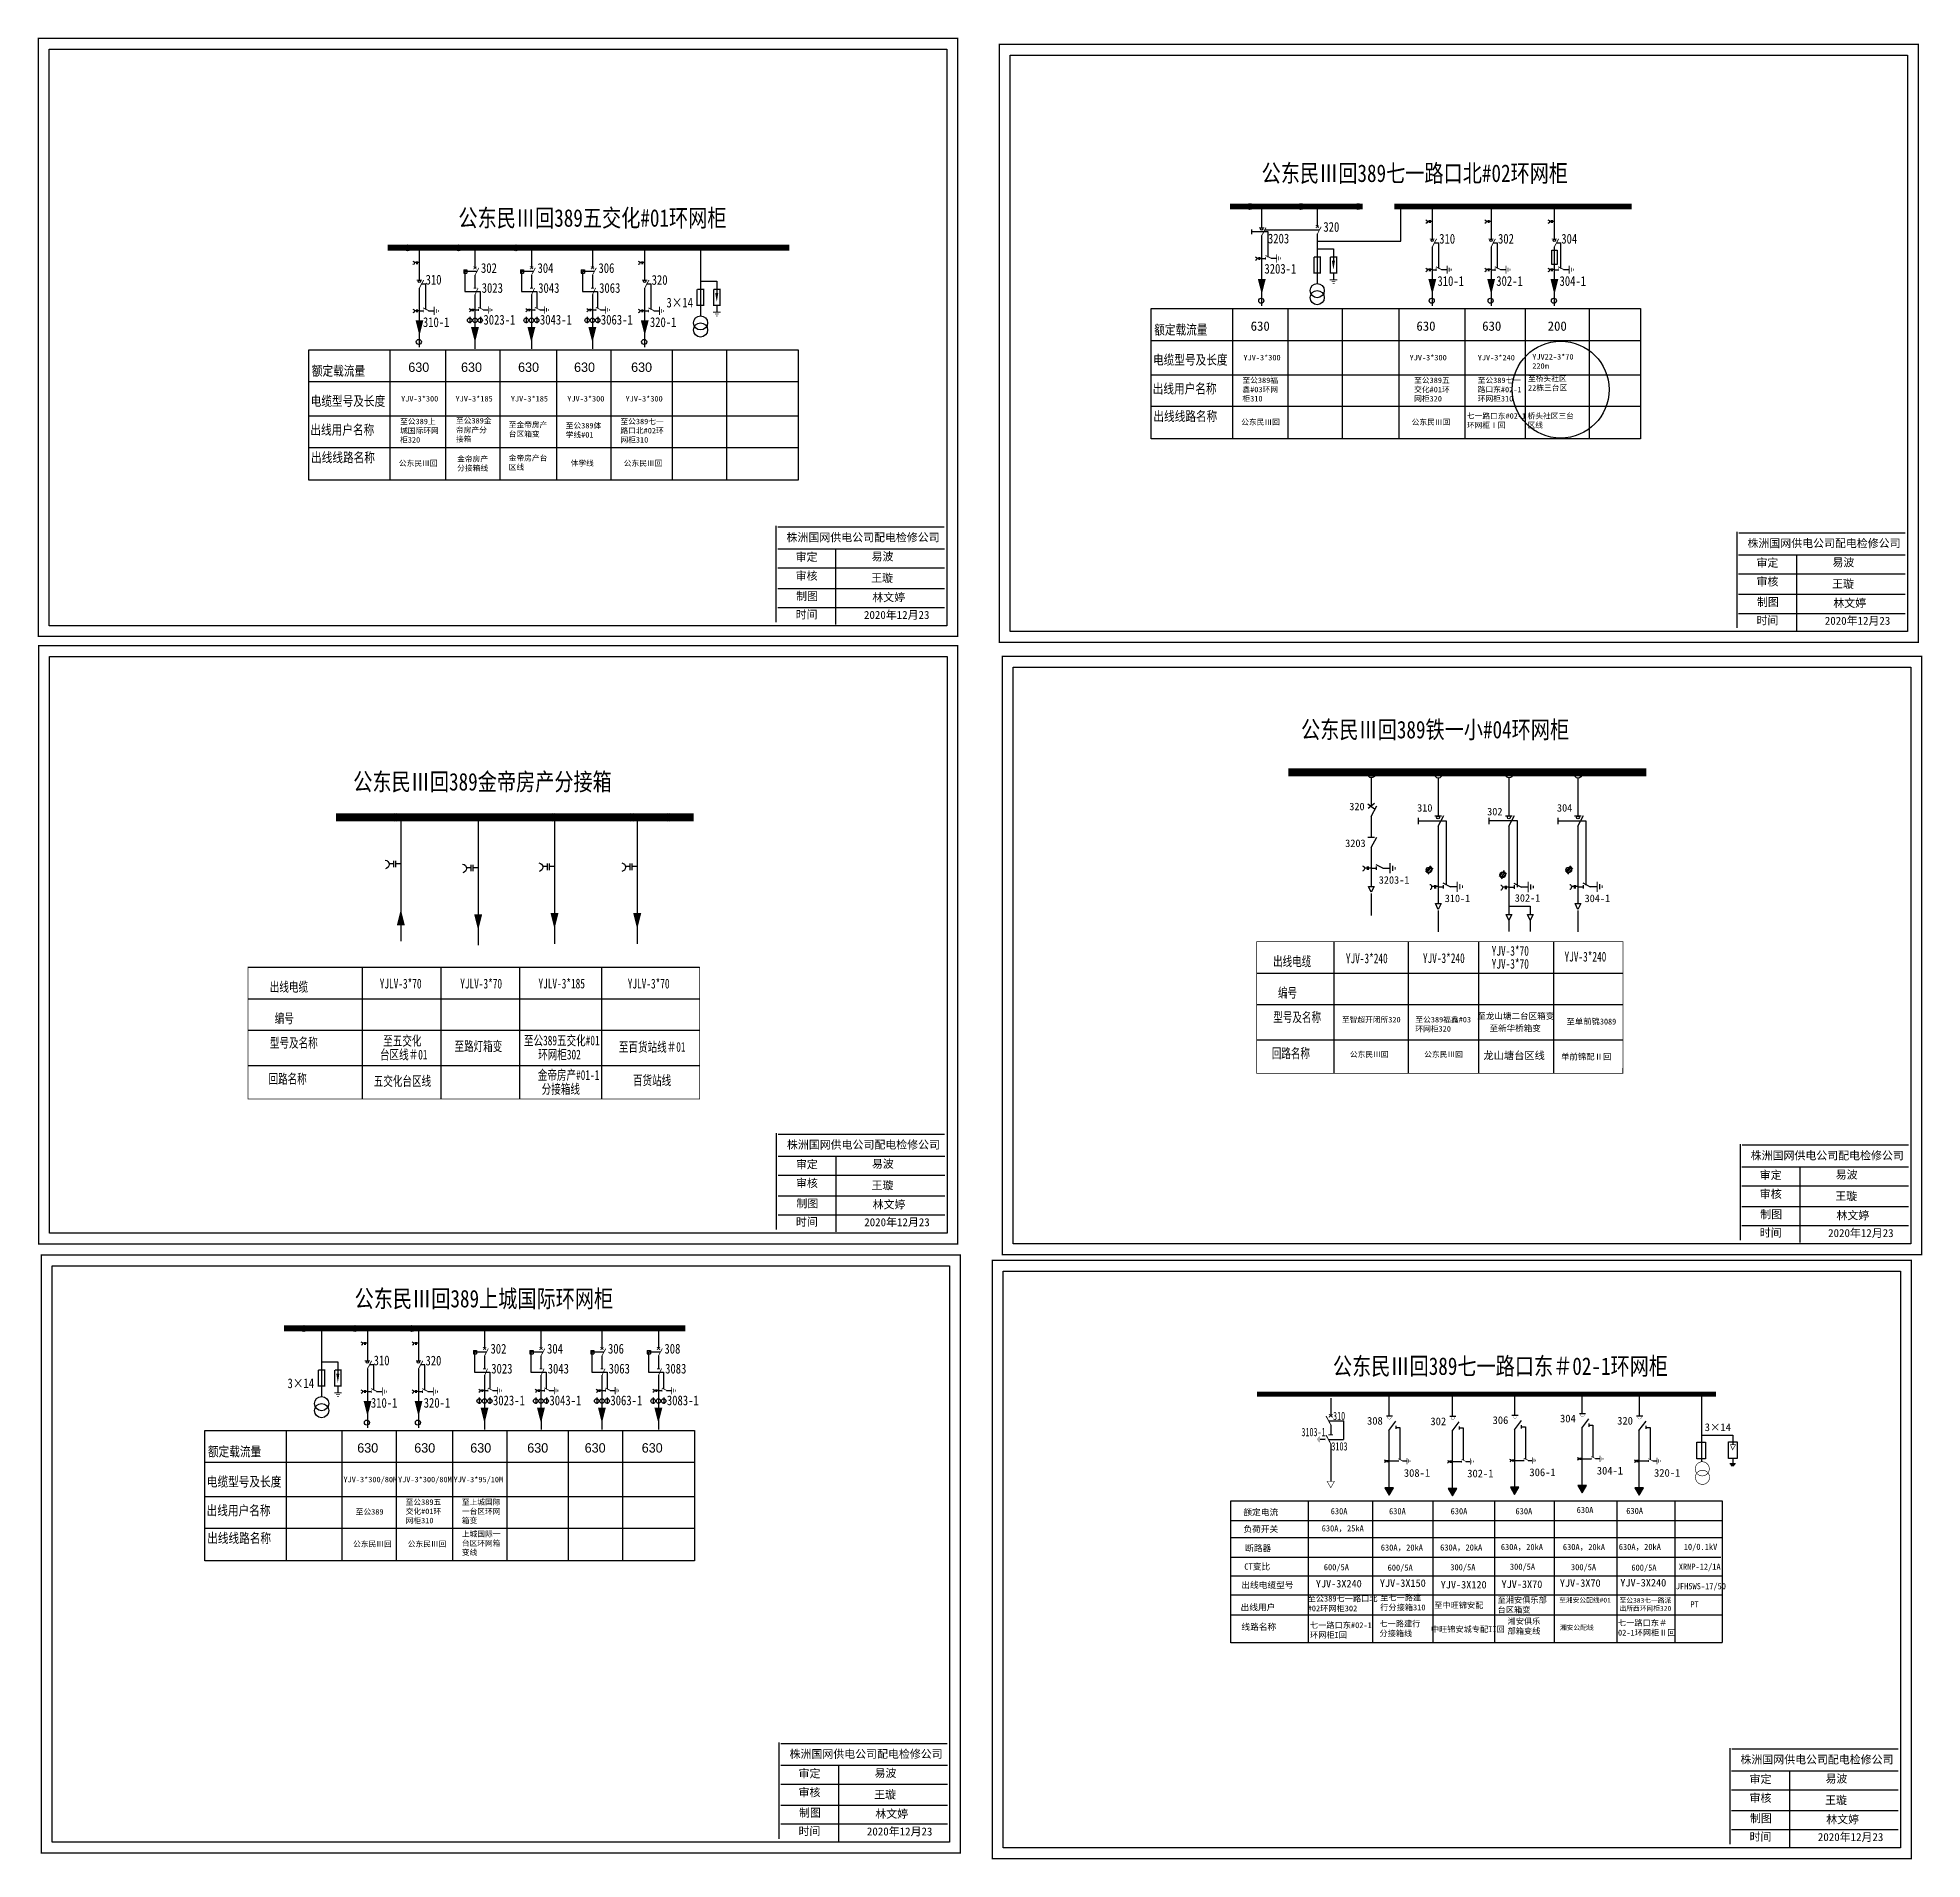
# Model space of a CAD drawing. Extents: x -57 to 343, y -124 to 126.
# Drawn here: x -56.6 to 200.7, y -122.4 to 126.4 of the extents above; entities that cross this region are included whole.
import ezdxf

# ---------------------------------------------------------------- set-up
doc = ezdxf.new("R2010")
doc.units = 0
doc.header["$LTSCALE"] = 0.774411
doc.linetypes.add('ACAD_ISO02W100', pattern=[15, 12, -3])
doc.linetypes.add('CENTER', pattern=[50.8, 31.75, -6.35, 6.35, -6.35])
doc.layers.get('0').update_dxf_attribs({"linetype": 'CONTINUOUS'})
doc.layers.add('1', color=7, linetype='CONTINUOUS')
doc.layers.add('2', color=7, linetype='CONTINUOUS')
doc.styles.add('DXFS', font='', dxfattribs={"width": 0.7})
doc.styles.add('HZ', font='')
doc.styles.add('ST', font='', dxfattribs={"width": 0.8})
doc.styles.get("Standard").update_dxf_attribs({"font": '', "height": 2.5})
doc.styles.add('字体', font='', dxfattribs={"height": 2.5})
doc.styles.add('宋体', font='')
doc.styles.get('DXFS').set_extended_font_data('SimSun')
doc.styles.get('HZ').set_extended_font_data('SimSun')
doc.styles.get('ST').set_extended_font_data('SimSun')
doc.styles.get('Standard').set_extended_font_data('SimSun')
doc.styles.get('字体').set_extended_font_data('SimSun')
doc.styles.get('宋体').set_extended_font_data('SimSun')

msp = doc.modelspace()

# ---------------------------------------------------------------- texts
for s, p in [('320', (122.51, 20.86)), ('310', (131.77, 20.67)), ('302', (141.33, 20.16)), ('304', (150.86, 20.67)), ('3203', (121.95, 15.84)), ('3203-1', (126.53, 10.82)), ('310-1', (135.54, 8.31)), ('302-1', (145.1, 8.36)), ('304-1', (154.63, 8.31)), ('龙山塘台区线', (140.82, -13.16)), ('YJV-3X240', (117.94, -85.3)), ('YJV-3X150', (126.68, -85.22)), ('YJV-3X120', (134.99, -85.44)), ('YJV-3X70', (143.29, -85.37)), ('YJV-3X70', (151.25, -85.21)), ('YJV-3X240', (159.51, -85.17))]:
    msp.add_text(s, height=1.024).set_placement(p)
at = {"style": 'HZ'}
for s, height, p in [('至龙山塘二台区箱变', 0.834, (139.98, -7.67)), ('至单前锦3089', 0.815, (152.16, -8.41)), ('至新华桥箱变', 0.834, (141.65, -9.33)), ('单前锦配Ⅱ回', 0.815, (151.43, -13.21))]:
    msp.add_text(s, height=height, dxfattribs=at).set_placement(p)
at = {"style": '宋体', "width": 0.65}
for s, p in [('310', (120.29, -62.44)), ('3103-1', (115.97, -64.64)), ('3103', (120.06, -66.59))]:
    msp.add_text(s, height=1.13, dxfattribs=at).set_placement(p)
at = {"color": 0}
for s, height, p in [('304', 1.053, (151.28, -62.75)), ('308', 1.053, (124.93, -63.07)), ('302', 1.053, (133.58, -63.14)), ('306', 1.053, (142.07, -62.98)), ('320', 1.053, (159.08, -63.06)), ('3×14', 1.053, (171.03, -63.94)), ('308-1', 1.053, (129.96, -70.19)), ('302-1', 1.053, (138.61, -70.26)), ('306-1', 1.053, (147.1, -70.1)), ('304-1', 1.053, (156.3, -69.88)), ('320-1', 1.053, (164.11, -70.18)), ('630A', 0.84, (119.97, -75.31)), ('630A', 0.84, (127.93, -75.31)), ('630A', 0.84, (136.34, -75.31)), ('630A', 0.84, (145.2, -75.31)), ('630A', 0.84, (153.55, -75.14)), ('630A', 0.84, (160.32, -75.26)), ('630A，25kA', 0.84, (118.74, -77.65)), ('630A，20kA', 0.84, (126.81, -80.27)), ('630A，20kA', 0.84, (134.91, -80.26)), ('630A，20kA', 0.84, (143.2, -80.2)), ('630A，20kA', 0.84, (151.67, -80.2)), ('630A，20kA', 0.84, (159.3, -80.18)), ('10/0.1kV', 0.84, (168.17, -80.17)), ('600/5A', 0.84, (119.03, -82.95)), ('600/5A', 0.84, (127.74, -83.01)), ('300/5A', 0.84, (136.3, -82.96)), ('300/5A', 0.84, (144.44, -82.89)), ('300/5A', 0.84, (152.77, -82.95)), ('600/5A', 0.84, (161.02, -83.01)), ('XRNP-12/1A', 0.84, (167.49, -82.89)), ('JFH5WS-17/50', 0.8397, (167.08, -85.55)), ('PT', 0.84, (169.07, -88.04))]:
    msp.add_text(s, height=height, dxfattribs=at).set_placement(p)
at = {"color": 0, "style": 'HZ'}
for s, p in [('额定电流', (108.04, -75.45)), ('负荷开关', (108.05, -77.76)), ('断路器', (108.28, -80.36)), ('CT变比', (108.17, -82.88)), ('出线电缆型号', (107.76, -85.4)), ('出线用户', (107.66, -88.44)), ('线路名称', (107.77, -91.11))]:
    msp.add_text(s, height=0.85, dxfattribs=at).set_placement(p)
at = {"linetype": 'Continuous', "style": 'HZ'}
for s, p in [('至中旺锦安配', (134.1, -88.13)), ('中旺锦安城专配II回', (133.64, -91.41))]:
    msp.add_text(s, height=0.799, dxfattribs=at).set_placement(p)
at = {"color": 1, "attachment_point": 1}
for s, insert, char_height, width in [('{\\C7;630}', (109.04, 87.63), 1.28, 7.0813), ('{\\C7;630}', (131.67, 87.63), 1.28, 7.0813), ('{\\C7;630}', (140.65, 87.63), 1.28, 7.0813), ('{\\C7;200}', (149.59, 87.63), 1.28, 7.0813), ('{\\C7;YJV-3*300}', (108.06, 83.06), 0.7533, 4.166), ('{\\C7;YJV-3*300}', (130.74, 83.06), 0.7533, 4.166), ('{\\C7;YJV-3*240}', (140.04, 83.06), 0.7533, 4.166), ('{\\C7;YJV22-3*70 220m}', (147.49, 83.17), 0.7533, 4.166), ('{\\f\uffbfﾬￌﾣﾤ_GB2312|b0|i0|c134|p49;\\C7;630}', (-5.96, 82.01), 1.2804, 7.0813), ('{\\f\uffbfﾬￌﾣﾤ_GB2312|b0|i0|c134|p49;\\C7;630}', (1.24, 82.01), 1.2804, 7.0813), ('{\\f\uffbfﾬￌﾣﾤ_GB2312|b0|i0|c134|p49;\\C7;630}', (9.03, 82.01), 1.2804, 7.0813), ('{\\f\uffbfﾬￌﾣﾤ_GB2312|b0|i0|c134|p49;\\C7;630}', (16.67, 82.01), 1.2804, 7.0813), ('{\\f\uffbfﾬￌﾣﾤ_GB2312|b0|i0|c134|p49;\\C7;630}', (24.46, 82.01), 1.2804, 7.0813), ('{\\C7;至公389福鑫#03环网柜310}', (107.92, 79.96), 0.7533, 5.5154), ('{\\C7;至公389五交化#01环网柜320}', (131.36, 79.96), 0.7533, 5.5154), ('{\\C7;至公389七一路口东#02-1环网柜310}', (140.04, 79.96), 0.7533, 6.3221), ('{\\C7;至桥头社区22栋三台区}', (146.91, 80.19), 0.7533, 6.3221), ('{\\C7;YJV-3*300}', (-6.94, 77.44), 0.7533, 4.166), ('{\\C7;YJV-3*185}', (0.49, 77.44), 0.7533, 4.166), ('{\\C7;YJV-3*185}', (8.04, 77.44), 0.7533, 4.166), ('{\\C7;YJV-3*300}', (15.74, 77.44), 0.7533, 4.166), ('{\\C7;YJV-3*300}', (23.7, 77.44), 0.7533, 4.166), ('{\\C7;七一路口东#02-1环网柜Ⅰ回}', (138.56, 75.09), 0.7533, 8.3361), ('{\\C7;桥头社区三台区线}', (146.84, 75.09), 0.7533, 6.3221), ('{\\C7;至公389上城国际环网柜320}', (-7.08, 74.34), 0.7533, 5.5154), ('{\\C7;至公389金帝房产分接箱}', (0.55, 74.44), 0.7533, 4.8877), ('{\\C7;至金帝房产台区箱变}', (7.75, 73.89), 0.7533, 5.5154), ('{\\C7;至公389体学线#01}', (15.53, 73.77), 0.7533, 5.5154), ('{\\C7;至公389七一路口北#02环网柜310}', (23, 74.34), 0.7533, 6.3221), ('{\\C7;公东民Ⅲ回}', (107.75, 74.25), 0.7533, 6.3437), ('{\\C7;公东民Ⅲ回}', (131.02, 74.25), 0.7533, 6.3437), ('{\\C7;公东民Ⅲ回}', (-7.25, 68.63), 0.7533, 6.3437), ('{\\C7;金帝房产分接箱线}', (0.71, 69.23), 0.7533, 5.1383), ('{\\C7;金帝房产台区线}', (7.75, 69.35), 0.7533, 5.5154), ('{\\C7;体学线}', (16.2, 68.64), 0.753, 5.5154), ('{\\C7;公东民Ⅲ回}', (23.46, 68.63), 0.7533, 6.3437), ('{\\C7;至智超开闭所320}', (121.5, -7.37), 0.7533, 8.853), ('{\\C7;至公389福鑫#03环网柜320}', (131.53, -7.37), 0.7533, 7.8617), ('{\\C7;公东民Ⅲ回}', (122.59, -12.11), 0.7533, 6.3437), ('{\\C7;公东民Ⅲ回}', (132.74, -12.11), 0.7533, 6.3437), ('{\\f\uffbfﾬￌﾣﾤ_GB2312|b0|i0|c134|p49;\\C7;630}', (-12.93, -65.6), 1.2804, 7.0813), ('{\\f\uffbfﾬￌﾣﾤ_GB2312|b0|i0|c134|p49;\\C7;630}', (-5.15, -65.6), 1.2804, 7.0813), ('{\\f\uffbfﾬￌﾣﾤ_GB2312|b0|i0|c134|p49;\\C7;630}', (2.5, -65.6), 1.2804, 7.0813), ('{\\f\uffbfﾬￌﾣﾤ_GB2312|b0|i0|c134|p49;\\C7;630}', (10.28, -65.6), 1.2804, 7.0813), ('{\\f\uffbfﾬￌﾣﾤ_GB2312|b0|i0|c134|p49;\\C7;630}', (18.12, -65.6), 1.2804, 7.0813), ('{\\f\uffbfﾬￌﾣﾤ_GB2312|b0|i0|c134|p49;\\C7;630}', (25.91, -65.6), 1.2804, 7.0813), ('{\\C7;YJV-3*300/80M}', (-14.81, -70.18), 0.7533, 4.166), ('{\\C7;YJV-3*300/80M}', (-7.36, -70.18), 0.7533, 4.166), ('{\\C7;YJV-3*95/10M}', (0.22, -70.18), 0.7533, 4.166), ('{\\C7;至公389}', (-13.14, -74.59), 0.7533, 4.166), ('{\\C7;至公389五交化#01环网柜310}', (-6.32, -73.27), 0.7533, 5.5154), ('{\\C7;至上城国际一台区环网箱变}', (1.35, -73.27), 0.7533, 5.5154), ('{\\C7;公东民Ⅲ回}', (-13.5, -78.98), 0.7533, 6.3437), ('{\\C7;公东民Ⅲ回}', (-6.04, -78.98), 0.7533, 6.3437), ('{\\C7;上城国际一台区环网箱变线}', (1.35, -77.62), 0.7533, 5.5154)]:
    msp.add_mtext(s, dxfattribs=dict(at, insert=insert, char_height=char_height, width=width))
at = {"color": 7, "linetype": 'Continuous', "attachment_point": 1, "style": '字体'}
for s, insert, char_height, width in [('株洲国网供电公司配电检修公司', (45.68, 58.67), 1.0944, 29.9201), ('株洲国网供电公司配电检修公司', (176.87, 57.87), 1.0944, 29.9201), ('易波', (57.29, 56.06, 0.01), 1.094, 8.5588), ('易波', (188.47, 55.26, 0.01), 1.094, 8.5588), ('王璇', (57.23, 53.13, 0.01), 1.094, 8.5588), ('王璇', (188.42, 52.32, 0.01), 1.094, 8.5588), ('2020年12月23', (56.25, 48.08, 0.01), 1.094, 16.0081), ('2020年12月23', (187.43, 47.28, 0.01), 1.094, 16.0081), ('株洲国网供电公司配电检修公司', (45.73, -24.28), 1.0944, 29.9201), ('株洲国网供电公司配电检修公司', (177.31, -25.76, 0.01), 1.0944, 29.9201), ('易波', (57.33, -26.89, 0.01), 1.094, 8.5588), ('易波', (188.92, -28.37, 0.03), 1.094, 8.5588), ('王璇', (57.28, -29.83, 0.01), 1.094, 8.5588), ('王璇', (188.86, -31.3, 0.03), 1.094, 8.5588), ('2020年12月23', (56.29, -34.87, 0.01), 1.094, 16.0081), ('2020年12月23', (187.88, -36.35, 0.03), 1.094, 16.0081), ('株洲国网供电公司配电检修公司', (46.09, -107.5), 1.0944, 29.9201), ('易波', (57.69, -110.11, 0.01), 1.094, 8.5588), ('株洲国网供电公司配电检修公司', (175.91, -108.26), 1.0944, 29.9201), ('王璇', (57.64, -113.04, 0.01), 1.094, 8.5588), ('易波', (187.52, -110.87, 0.01), 1.094, 8.5588), ('王璇', (187.46, -113.81, 0.01), 1.094, 8.5588), ('2020年12月23', (56.65, -118.09, 0.01), 1.094, 16.0081), ('2020年12月23', (186.48, -118.85, 0.01), 1.094, 16.0081)]:
    msp.add_mtext(s, dxfattribs=dict(at, insert=insert, char_height=char_height, width=width))
at = {"color": 0, "linetype": 'Continuous', "width": 8.5588, "attachment_point": 1, "style": '字体'}
for s, insert, char_height in [('\\f\uffbfﾬￌﾣﾤ_GB2312|b0|i0|c134|p49;审定', (46.92, 56, 0.01), 1.0944), ('\\f\uffbfﾬￌﾣﾤ_GB2312|b0|i0|c134|p49;审定', (178.1, 55.2, 0.01), 1.0944), ('\\f\uffbfﾬￌﾣﾤ_GB2312|b0|i0|c134|p49;审核', (46.92, 53.42, 0.01), 1.0944), ('\\f\uffbfﾬￌﾣﾤ_GB2312|b0|i0|c134|p49;审核', (178.1, 52.62, 0.01), 1.0944), ('\\f\uffbfﾬￌﾣﾤ_GB2312|b0|i0|c134|p49;制图', (46.98, 50.64, 0.01), 1.0944), ('林文婷', (57.39, 50.49, 0.01), 1.094), ('\\f\uffbfﾬￌﾣﾤ_GB2312|b0|i0|c134|p49;制图', (178.16, 49.84, 0.01), 1.0944), ('林文婷', (188.58, 49.69, 0.01), 1.094), ('\\f\uffbfﾬￌﾣﾤ_GB2312|b0|i0|c134|p49;时间', (46.92, 48.13, 0.01), 1.0944), ('\\f\uffbfﾬￌﾣﾤ_GB2312|b0|i0|c134|p49;时间', (178.1, 47.33, 0.01), 1.0944), ('\\f\uffbfﾬￌﾣﾤ_GB2312|b0|i0|c134|p49;审定', (46.96, -26.96, 0.01), 1.0944), ('\\f\uffbfﾬￌﾣﾤ_GB2312|b0|i0|c134|p49;审定', (178.55, -28.43, 0.03), 1.0944), ('\\f\uffbfﾬￌﾣﾤ_GB2312|b0|i0|c134|p49;审核', (46.96, -29.53, 0.01), 1.0944), ('\\f\uffbfﾬￌﾣﾤ_GB2312|b0|i0|c134|p49;审核', (178.55, -31.01, 0.03), 1.0944), ('\\f\uffbfﾬￌﾣﾤ_GB2312|b0|i0|c134|p49;制图', (47.02, -32.31, 0.01), 1.0944), ('林文婷', (57.44, -32.46, 0.01), 1.094), ('\\f\uffbfﾬￌﾣﾤ_GB2312|b0|i0|c134|p49;时间', (46.96, -34.82, 0.01), 1.0944), ('\\f\uffbfﾬￌﾣﾤ_GB2312|b0|i0|c134|p49;制图', (178.61, -33.79, 0.03), 1.0944), ('林文婷', (189.02, -33.94, 0.03), 1.094), ('\\f\uffbfﾬￌﾣﾤ_GB2312|b0|i0|c134|p49;时间', (178.55, -36.3, 0.03), 1.0944), ('\\f\uffbfﾬￌﾣﾤ_GB2312|b0|i0|c134|p49;审定', (47.32, -110.17, 0.01), 1.0944), ('\\f\uffbfﾬￌﾣﾤ_GB2312|b0|i0|c134|p49;审核', (47.32, -112.75, 0.01), 1.0944), ('\\f\uffbfﾬￌﾣﾤ_GB2312|b0|i0|c134|p49;审定', (177.15, -110.94, 0.01), 1.0944), ('\\f\uffbfﾬￌﾣﾤ_GB2312|b0|i0|c134|p49;制图', (47.38, -115.53, 0.01), 1.0944), ('林文婷', (57.8, -115.68, 0.01), 1.094), ('\\f\uffbfﾬￌﾣﾤ_GB2312|b0|i0|c134|p49;审核', (177.15, -113.51, 0.01), 1.0944), ('\\f\uffbfﾬￌﾣﾤ_GB2312|b0|i0|c134|p49;时间', (47.32, -118.04, 0.01), 1.0944), ('\\f\uffbfﾬￌﾣﾤ_GB2312|b0|i0|c134|p49;制图', (177.21, -116.29, 0.01), 1.0944), ('林文婷', (187.62, -116.44, 0.01), 1.094), ('\\f\uffbfﾬￌﾣﾤ_GB2312|b0|i0|c134|p49;时间', (177.15, -118.8, 0.01), 1.0944)]:
    msp.add_mtext(s, dxfattribs=dict(at, insert=insert, char_height=char_height))
at = {"linetype": 'Continuous', "attachment_point": 1, "style": 'HZ'}
for s, insert, char_height, width in [('至公389七一路口北#02环网柜302', (116.82, -86.43), 0.7987, 9.5729), ('至七一路建行分接箱310', (126.73, -86.3), 0.7987, 6.2448), ('至湘安俱乐部台区箱变', (142.76, -86.62), 0.799, 6.7491), ('至湘安公配线#01', (151.16, -86.7), 0.657, 7.4907), ('{\\fSimSun|b0|i0|c134|p2;至公383七一路派出所西环网柜320}', (159.41, -86.74), 0.6566, 7.4907), ('七一路口东#02-1环网柜I回', (117.14, -90.06), 0.7987, 8.7996), ('七一路建行分接箱线', (126.62, -89.85), 0.799, 6.2448), ('湘安俱乐部箱变线', (144.12, -89.52), 0.799, 5.3628), ('{\\fSimSun|b0|i0|c134|p2;七一路口东＃02-1环网柜Ⅱ回}', (159.19, -89.74), 0.7987, 8.0039), ('湘安公配线', (151.27, -90.45), 0.657, 7.4907)]:
    msp.add_mtext(s, dxfattribs=dict(at, insert=insert, char_height=char_height, width=width))
at = {"layer": '1'}
for s, height, style, width, p in [('公东民Ⅲ回389七一路口北#02环网柜', 2.397, 'ST', 0.8, (110.54, 106.67)), ('公东民Ⅲ回389五交化#01环网柜', 2.397, 'ST', 0.8, (0.88, 100.56)), ('320', 1.332, 'ST', 0.8, (118.97, 99.87)), ('3203', 1.332, 'ST', 0.8, (111.4, 98.28)), ('310', 1.332, 'ST', 0.8, (134.78, 98.25)), ('302', 1.332, 'ST', 0.8, (142.81, 98.25)), ('304', 1.332, 'ST', 0.8, (151.45, 98.25)), ('302', 1.332, 'ST', 0.8, (3.96, 94.25)), ('304', 1.332, 'ST', 0.8, (11.68, 94.25)), ('306', 1.332, 'ST', 0.8, (20, 94.25)), ('3203-1', 1.332, 'ST', 0.8, (110.92, 94.15)), ('310', 1.332, 'ST', 0.8, (-3.6, 92.66)), ('3023', 1.332, 'ST', 0.8, (4.06, 91.53)), ('3043', 1.332, 'ST', 0.8, (11.77, 91.53)), ('3063', 1.332, 'ST', 0.8, (20.09, 91.53)), ('320', 1.332, 'ST', 0.8, (27.26, 92.63)), ('310-1', 1.332, 'ST', 0.8, (134.54, 92.48)), ('302-1', 1.332, 'ST', 0.8, (142.57, 92.48)), ('304-1', 1.332, 'ST', 0.8, (151.21, 92.48)), ('3×14', 1.332, 'ST', 0.8, (29.28, 89.53)), ('310-1', 1.332, 'ST', 0.8, (-3.97, 86.86)), ('3023-1', 1.332, 'ST', 0.8, (4.3, 87.19)), ('3043-1', 1.332, 'ST', 0.8, (12.01, 87.19)), ('3063-1', 1.332, 'ST', 0.8, (20.33, 87.19)), ('320-1', 1.332, 'ST', 0.8, (27.02, 86.86)), ('公东民Ⅲ回389金帝房产分接箱', 2.397, 'ST', 0.8, (-13.48, 23.55)), ('出线电缆', 1.332, 'DXFS', 0.7, (112.1, -0.44)), ('YJV-3*240', 1.332, 'DXFS', 0.7, (122.04, -0.04)), ('YJV-3*240', 1.332, 'DXFS', 0.7, (132.56, -0.01)), ('YJV-3*70', 1.332, 'DXFS', 0.7, (141.95, 0.98)), ('YJV-3*70', 1.332, 'DXFS', 0.7, (141.95, -0.79)), ('YJV-3*240', 1.332, 'DXFS', 0.7, (151.89, 0.19)), ('出线电缆', 1.332, 'DXFS', 0.7, (-24.87, -3.93)), ('YJLV-3*70', 1.332, 'DXFS', 0.7, (-9.86, -3.49)), ('YJLV-3*70', 1.332, 'DXFS', 0.7, (1.13, -3.49)), ('YJLV-3*185', 1.332, 'DXFS', 0.7, (11.81, -3.48)), ('YJLV-3*70', 1.332, 'DXFS', 0.7, (24, -3.49)), ('编号', 1.332, 'DXFS', 0.7, (112.77, -4.74)), ('编号', 1.332, 'DXFS', 0.7, (-24.2, -8.23)), ('型号及名称', 1.332, 'DXFS', 0.7, (112.13, -8.08)), ('型号及名称', 1.332, 'DXFS', 0.7, (-24.85, -11.57)), ('至五交化', 1.332, 'DXFS', 0.7, (-9.39, -11.3)), ('至公389五交化#01', 1.3317, 'DXFS', 0.7, (9.83, -11.26)), ('台区线＃01', 1.332, 'DXFS', 0.7, (-9.83, -13.19)), ('至路灯箱变', 1.332, 'DXFS', 0.7, (0.34, -12.04)), ('环网柜302', 1.332, 'DXFS', 0.7, (11.77, -13.18)), ('至百货站线＃01', 1.332, 'DXFS', 0.7, (22.79, -12.14)), ('五交化台区线', 1.332, 'DXFS', 0.7, (-10.68, -16.8)), ('金帝房产#01-1', 1.332, 'DXFS', 0.7, (11.72, -15.97)), ('百货站线', 1.332, 'DXFS', 0.7, (24.71, -16.7)), ('分接箱线', 1.332, 'DXFS', 0.7, (12.25, -17.88)), ('公东民Ⅲ回389上城国际环网柜', 2.397, 'ST', 0.8, (-13.29, -47.05)), ('310', 1.332, 'ST', 0.8, (-10.7, -54.96)), ('320', 1.332, 'ST', 0.8, (-3.62, -54.98)), ('302', 1.332, 'ST', 0.8, (5.26, -53.36)), ('304', 1.332, 'ST', 0.8, (12.98, -53.36)), ('306', 1.332, 'ST', 0.8, (21.3, -53.36)), ('308', 1.332, 'ST', 0.8, (29.01, -53.36)), ('公东民Ⅲ回389七一路口东＃02-1环网柜', 2.397, 'ST', 0.8, (120.27, -56.27)), ('3023', 1.332, 'ST', 0.8, (5.36, -56.08)), ('3043', 1.332, 'ST', 0.8, (13.07, -56.08)), ('3063', 1.332, 'ST', 0.8, (21.39, -56.08)), ('3083', 1.332, 'ST', 0.8, (29.1, -56.08)), ('3×14', 1.332, 'ST', 0.8, (-22.45, -58.08)), ('3023-1', 1.332, 'ST', 0.8, (5.6, -60.42)), ('3043-1', 1.332, 'ST', 0.8, (13.31, -60.42)), ('3063-1', 1.332, 'ST', 0.8, (21.63, -60.42)), ('3083-1', 1.332, 'ST', 0.8, (29.34, -60.42)), ('310-1', 1.332, 'ST', 0.8, (-11.07, -60.75)), ('320-1', 1.332, 'ST', 0.8, (-3.86, -60.75))]:
    msp.add_text(s, height=height, dxfattribs=dict(at, style=style, width=width)).set_placement(p)
at = {"layer": '1', "color": 0, "style": 'ST', "width": 0.8}
for s, p in [('额定载流量', (95.87, 85.83)), ('电缆型号及长度', (95.71, 81.72)), ('额定载流量', (-19.13, 80.21)), ('电缆型号及长度', (-19.29, 76.09)), ('出线用户名称', (95.67, 77.78)), ('出线线路名称', (95.76, 74.01)), ('出线用户名称', (-19.33, 72.16)), ('出线线路名称', (-19.24, 68.38)), ('额定载流量', (-33.31, -67.4)), ('电缆型号及长度', (-33.47, -71.52)), ('出线用户名称', (-33.5, -75.45)), ('出线线路名称', (-33.42, -79.23))]:
    msp.add_text(s, height=1.332, dxfattribs=at).set_placement(p)
at = {"layer": '1', "attachment_point": 1}
for s, insert, char_height, width, style in [('公东民Ⅲ回389铁一小#04环网柜', (115.92, 33.07), 2.397, 39.0743, 'ST'), ('回路名称', (111.92, -11.67), 1.332, 7.1297, 'DXFS'), ('回路名称', (-25.05, -15.16), 1.332, 7.1297, 'DXFS')]:
    msp.add_mtext(s, dxfattribs=dict(at, insert=insert, char_height=char_height, width=width, style=style))

# ---------------------------------------------------------------- blocks, each defined once
blk = doc.blocks.new('JD')
for points in [[(-2, 0.2), (-2, -0.2), (2, 0.2), (2, -0.2)], [(1, -1.2), (1, -0.8), (-1, -1.2), (-1, -0.8)], [(-0.5, -1.8), (-0.5, -2.2), (0.5, -1.8), (0.5, -2.2)]]:
    blk.add_trace(points)

# ---------------------------------------------------------------- hatches: boundary and pattern name
for points in [[(127.94, -72.69), (128.52, -71.69), (127.36, -71.69)], [(136.59, -72.77), (137.17, -71.77), (136.01, -71.77)], [(145.08, -72.61), (145.66, -71.6), (144.5, -71.6)], [(154.29, -72.38), (154.87, -71.38), (153.71, -71.38)], [(162.09, -72.69), (162.67, -71.69), (161.51, -71.69)]]:
    msp.add_hatch(color=7).paths.add_polyline_path(points)

# ---------------------------------------------------------------- linework, layer by layer
at = {"color": 0, "linetype": 'Continuous'}
for p, q in [((129.54, 98.6), (129.54, 103.02)), ((109.17, 100.16), (109.17, 99.54)), ((118.42, 100.07), (111.02, 100.07)), ((118.23, 98.6), (129.54, 98.6)), ((106.54, 89.37), (106.54, 71.58)), ((114.13, 89.37), (114.13, 71.58)), ((121.55, 89.37), (121.55, 71.58)), ((129.25, 89.37), (129.25, 71.58)), ((138.29, 89.37), (138.29, 71.58)), ((146.53, 89.37), (146.53, 71.58)), ((155.27, 89.37), (155.27, 71.58)), ((95.44, 85.04), (162.28, 85.04)), ((-8.46, 83.74), (-8.46, 65.95)), ((-0.87, 83.74), (-0.87, 65.95)), ((6.55, 83.74), (6.55, 65.95)), ((14.25, 83.74), (14.25, 65.95)), ((21.67, 83.74), (21.67, 65.95)), ((30.05, 83.74), (30.05, 65.95)), ((37.47, 83.74), (37.47, 65.95)), ((95.44, 80.34), (162.28, 80.34)), ((-19.56, 79.42), (47.28, 79.42)), ((-19.56, 74.72), (47.28, 74.72)), ((95.44, 76.04), (162.28, 76.04)), ((-19.56, 70.42), (47.28, 70.42)), ((44.47, 56.57, 0.01), (67.23, 56.57, 0.01)), ((52.37, 56.57, 0.01), (52.37, 46.23, 0.01)), ((175.66, 55.76, 0.01), (198.41, 55.76, 0.01)), ((183.56, 55.76, 0.01), (183.56, 45.43, 0.01)), ((44.47, 53.98, 0.01), (67.23, 53.98, 0.01)), ((175.66, 53.17, 0.01), (198.41, 53.17, 0.01)), ((44.47, 51.15, 0.01), (67.23, 51.15, 0.01)), ((175.66, 50.35, 0.01), (198.41, 50.35, 0.01)), ((44.47, 48.56, 0.01), (67.23, 48.56, 0.01)), ((175.66, 47.75, 0.01), (198.41, 47.75, 0.01)), ((125.04, 21.74), (125.94, 21.06)), ((125.94, 21.78), (125.09, 21.09)), ((144.31, 7.74), (147.22, 7.74)), ((147.22, 7.74), (147.22, 6.62)), ((44.52, -26.39, 0.01), (67.27, -26.39, 0.01)), ((52.42, -26.39, 0.01), (52.42, -36.73, 0.01)), ((176.11, -27.86, 0.03), (198.86, -27.86, 0.03)), ((184, -27.86, 0.03), (184, -38.2, 0.03)), ((44.52, -28.98, 0.01), (67.27, -28.98, 0.01)), ((176.11, -30.45, 0.03), (198.86, -30.45, 0.03)), ((44.52, -31.81, 0.01), (67.27, -31.81, 0.01)), ((176.11, -33.28, 0.03), (198.86, -33.28, 0.03)), ((44.52, -34.4, 0.01), (67.27, -34.4, 0.01)), ((176.11, -35.87, 0.03), (198.86, -35.87, 0.03)), ((-22.63, -63.87), (-22.63, -81.66)), ((-15.04, -63.87), (-15.04, -81.66)), ((-7.62, -63.87), (-7.62, -81.66)), ((0.08, -63.87), (0.08, -81.66)), ((7.5, -63.87), (7.5, -81.66)), ((15.88, -63.87), (15.88, -81.66)), ((23.3, -63.87), (23.3, -81.66)), ((170.58, -64.5), (174.87, -64.5)), ((174.87, -64.5), (174.87, -65.78)), ((-33.74, -68.19), (33.11, -68.19)), ((175.24, -68.43), (174.44, -68.43)), ((175.13, -68.56), (174.54, -68.56)), ((175.01, -68.71), (174.63, -68.71)), ((174.87, -67.7), (174.87, -68.45)), ((-33.74, -72.89), (33.11, -72.89)), ((-33.74, -77.19), (33.11, -77.19)), ((44.88, -109.6, 0.01), (67.63, -109.6, 0.01)), ((52.78, -109.6, 0.01), (52.78, -119.94, 0.01)), ((174.7, -110.37, 0.01), (197.46, -110.37, 0.01)), ((182.6, -110.37, 0.01), (182.6, -120.71, 0.01)), ((44.88, -112.19, 0.01), (67.63, -112.19, 0.01)), ((174.7, -112.96, 0.01), (197.46, -112.96, 0.01)), ((44.88, -115.02, 0.01), (67.63, -115.02, 0.01)), ((44.88, -117.61, 0.01), (67.63, -117.61, 0.01)), ((174.7, -115.79, 0.01), (197.46, -115.79, 0.01)), ((174.7, -118.38, 0.01), (197.46, -118.38, 0.01))]:
    msp.add_line(p, q, dxfattribs=at)
for p, q in [((125.5, 25.28), (125.5, 21.4)), ((134.63, 25.25), (134.63, 20.1)), ((144.3, 25.27), (144.3, 20.12)), ((153.72, 25.25), (153.72, 20.1)), ((125.49, 19.98), (126.26, 21.44)), ((-7, 19.93), (-7, 6.97)), ((3.56, 19.38), (3.56, 6.43)), ((13.98, 19.55), (13.98, 6.6)), ((25.28, 19.55), (25.28, 6.6)), ((125.5, 19.96), (125.5, 17.17)), ((131.89, 19.81), (131.89, 18.95)), ((134.18, 20.08), (135.09, 20.08)), ((134.63, 18.67), (135.4, 20.12)), ((134.63, 18.7), (134.63, 8.16)), ((141.56, 19.83), (141.56, 18.97)), ((143.85, 20.11), (144.76, 20.11)), ((144.3, 18.69), (145.07, 20.14)), ((144.3, 18.73), (144.3, 6.61)), ((150.98, 19.81), (150.98, 18.95)), ((153.26, 20.08), (154.17, 20.08)), ((153.72, 18.67), (154.49, 20.12)), ((153.72, 18.7), (153.72, 8.16)), ((125.04, 17.17), (125.94, 17.17)), ((125.49, 15.75), (126.26, 17.2)), ((125.5, 15.72), (125.5, 10.49)), ((124.93, 12.95), (124.61, 12.95)), ((124.93, 13.16), (124.93, 12.7)), ((125.08, 13.16), (125.08, 12.7)), ((125.45, 12.95), (125.08, 12.95)), ((125.45, 12.94), (126.16, 12.94)), ((126.12, 13.45), (127.14, 12.94)), ((126.16, 13.18), (126.16, 12.71)), ((127.09, 12.96), (128.05, 12.96)), ((133.6, 13.27), (132.92, 12.46)), ((133.75, 13.11), (133.07, 12.3)), ((133.89, 12.95), (133.21, 12.13)), ((152.69, 13.27), (152.01, 12.46)), ((152.84, 13.11), (152.16, 12.3)), ((152.97, 12.95), (152.29, 12.13)), ((125.12, 10.45), (125.9, 10.45)), ((125.5, 9.65), (125.13, 10.46)), ((125.9, 10.45), (125.5, 9.65)), ((134.12, 10.42), (133.79, 10.42)), ((134.12, 10.63), (134.12, 10.16)), ((134.26, 10.63), (134.26, 10.16)), ((134.63, 10.42), (134.26, 10.42)), ((134.63, 10.41), (135.34, 10.41)), ((135.3, 10.92), (136.33, 10.41)), ((135.34, 10.64), (135.34, 10.17)), ((136.27, 10.43), (137.23, 10.43)), ((143.66, 12.61), (142.98, 11.8)), ((143.81, 12.45), (143.13, 11.64)), ((143.95, 12.28), (143.27, 11.47)), ((143.79, 10.33), (143.46, 10.33)), ((143.79, 10.54), (143.79, 10.08)), ((143.93, 10.54), (143.93, 10.08)), ((144.3, 10.33), (143.93, 10.33)), ((144.3, 10.37), (145.01, 10.37)), ((144.97, 10.88), (146, 10.37)), ((145.01, 10.6), (145.01, 10.13)), ((145.94, 10.39), (146.9, 10.39)), ((153.2, 10.42), (152.88, 10.42)), ((153.2, 10.63), (153.2, 10.16)), ((153.34, 10.63), (153.34, 10.16)), ((153.72, 10.42), (153.34, 10.42)), ((153.72, 10.41), (154.43, 10.41)), ((154.39, 10.92), (155.41, 10.41)), ((154.43, 10.64), (154.43, 10.17)), ((155.35, 10.43), (156.32, 10.43)), ((134.26, 8.11), (135.04, 8.11)), ((134.64, 7.32), (134.27, 8.13)), ((135.04, 8.11), (134.64, 7.32)), ((153.34, 8.11), (154.12, 8.11)), ((153.72, 7.32), (153.35, 8.13)), ((154.12, 8.11), (153.72, 7.32)), ((-7, 6.79), (-7, 2.98)), ((3.56, 6.24), (3.56, 2.43)), ((13.98, 6.42), (13.98, 2.6)), ((25.28, 6.42), (25.28, 2.6)), ((143.93, 6.61), (144.71, 6.61)), ((144.31, 5.82), (143.94, 6.63)), ((144.71, 6.61), (144.31, 5.82)), ((146.84, 6.61), (147.62, 6.61)), ((147.22, 5.82), (146.85, 6.63)), ((147.62, 6.61), (147.22, 5.82)), ((120.4, 2.91), (120.4, -15.09)), ((130.56, 2.91), (130.56, -15.09)), ((140.16, 2.91), (140.16, -15.09)), ((150.37, 2.91), (150.37, -15.09)), ((-12.28, -0.59), (-12.28, -18.59)), ((-12.28, -0.59), (-12.28, -18.59)), ((-1.52, -0.59), (-1.52, -18.59)), ((9.24, -0.59), (9.24, -18.59)), ((20.4, -0.59), (20.4, -18.59)), ((119.98, -59.43), (119.98, -61.9)), ((153.92, -61.53), (154.76, -61.53)), ((119.69, -62.56), (121.73, -62.56)), ((119.98, -63.1), (119.98, -64.45)), ((121.73, -62.56), (121.73, -65.08)), ((127.58, -61.84), (128.41, -61.84)), ((128.85, -63.22), (128.85, -63.66)), ((128.86, -63.44), (129.42, -63.44)), ((129.42, -63.44), (129.42, -67.83)), ((136.23, -61.92), (137.06, -61.92)), ((137.5, -63.3), (137.5, -63.73)), ((137.51, -63.52), (138.07, -63.52)), ((138.07, -63.52), (138.07, -67.91)), ((144.72, -61.76), (145.55, -61.76)), ((145.99, -63.14), (145.99, -63.57)), ((146, -63.36), (146.56, -63.36)), ((146.56, -63.36), (146.56, -67.75)), ((155.2, -62.91), (155.2, -63.35)), ((155.21, -63.13), (155.76, -63.13)), ((155.76, -63.13), (155.76, -67.52)), ((161.73, -61.84), (162.56, -61.84)), ((163, -63.22), (163, -63.65)), ((163.01, -63.44), (163.57, -63.44)), ((163.57, -63.44), (163.57, -67.83)), ((119.2, -65.08), (118.51, -65.08)), ((119.65, -65.08), (121.73, -65.08)), ((119.98, -65.69), (119.98, -70.84)), ((127.94, -68.03), (129.22, -68.03)), ((129.78, -68.02), (130.36, -68.02)), ((136.59, -68.11), (137.87, -68.11)), ((138.43, -68.1), (139.01, -68.1)), ((145.08, -67.95), (146.36, -67.95)), ((146.92, -67.94), (147.5, -67.94)), ((154.29, -67.72), (155.56, -67.72)), ((156.13, -67.71), (156.71, -67.71)), ((162.09, -68.03), (163.37, -68.03)), ((163.93, -68.02), (164.52, -68.02))]:
    msp.add_line(p, q)
at = {"linetype": 'ACAD_ISO02W100'}
for p, q in [((135.78, 19.38), (131.89, 19.38)), ((135.78, 10.64), (135.78, 19.38)), ((145.45, 19.4), (141.56, 19.4)), ((145.45, 10.37), (145.45, 19.4)), ((154.86, 19.38), (150.98, 19.38)), ((154.86, 10.64), (154.86, 19.38))]:
    msp.add_line(p, q, dxfattribs=at)
at = {"linetype": 'CENTER'}
for p, q in [((125.5, 9.48), (125.5, 6.47)), ((134.64, 7.15), (134.64, 4.27)), ((144.31, 5.87), (144.31, 4.3)), ((147.22, 5.87), (147.22, 4.3)), ((153.72, 7.15), (153.72, 4.27))]:
    msp.add_line(p, q, dxfattribs=at)
at = {"linetype": 'Continuous'}
for p, q in [((-27.86, -0.59), (33.81, -0.59)), ((109.85, -1.4), (159.86, -1.4)), ((-27.86, -4.89), (33.84, -4.89)), ((109.85, -5.7), (159.86, -5.7)), ((-27.86, -9.2), (33.75, -9.2)), ((109.85, -10.49), (159.86, -10.49)), ((-27.86, -13.99), (33.84, -13.99))]:
    msp.add_line(p, q, dxfattribs=at)
at = {"color": 7}
for p, q in [((127.96, -61.75), (127.96, -58.89)), ((136.61, -61.83), (136.61, -58.96)), ((145.1, -61.66), (145.1, -58.8)), ((154.31, -61.44), (154.31, -58.57)), ((162.11, -61.75), (162.11, -58.88))]:
    msp.add_line(p, q, dxfattribs=at)
at = {"color": 0}
for p, q in [((170.57, -59.05), (170.57, -68.15)), ((127.9, -63.87), (127.9, -71.87)), ((136.55, -63.95), (136.55, -71.94)), ((145.04, -63.79), (145.04, -71.78)), ((154.25, -63.56), (154.25, -71.55)), ((162.05, -63.87), (162.05, -71.86)), ((116.9, -73.48), (116.9, -92.85)), ((125.66, -73.59), (125.66, -92.88)), ((106.33, -76.15), (114.03, -76.15)), ((113.99, -76.15), (120.49, -76.15)), ((119.2, -76.15), (173.44, -76.15)), ((106.33, -78.48), (114, -78.48)), ((113.96, -78.48), (120.45, -78.48)), ((120.34, -78.48), (173.41, -78.48)), ((106.33, -83.72), (113.94, -83.72)), ((113.9, -83.72), (120.4, -83.72)), ((120.29, -83.72), (173.35, -83.72))]:
    msp.add_line(p, q, dxfattribs=at)
at = {"color": 0, "linetype": 'Continuous', "const_width": 0.182}
for points, elevation in [([(-56.47, 126.29), (69.02, 126.29), (69.02, 44.59), (-56.47, 44.59)], 0.01), ([(74.72, 125.49), (200.2, 125.49), (200.2, 43.79), (74.72, 43.79)], 0.01), ([(-56.42, 43.34), (69.06, 43.34), (69.06, -38.37), (-56.42, -38.37)], 0.01), ([(75.16, 41.86), (200.65, 41.86), (200.65, -39.84), (75.16, -39.84)], 0.03), ([(-56.06, -39.88), (69.42, -39.88), (69.42, -121.58), (-56.06, -121.58)], 0.01), ([(73.76, -40.64), (199.25, -40.64), (199.25, -122.35), (73.76, -122.35)], 0.01)]:
    msp.add_lwpolyline(points, close=True, dxfattribs=dict(at, elevation=elevation))
at = {"color": 0, "linetype": 'Continuous'}
for points, elevation in [([(-54.99, 124.81), (67.54, 124.81), (67.54, 46.06), (-54.99, 46.06)], 0.01), ([(76.19, 124.01), (198.72, 124.01), (198.72, 45.26), (76.19, 45.26)], 0.01), ([(-54.94, 41.86), (67.59, 41.86), (67.59, -36.89), (-54.94, -36.89)], 0.01), ([(76.64, 40.38), (199.17, 40.38), (199.17, -38.37), (76.64, -38.37)], 0.03), ([(-54.59, -41.36), (67.94, -41.36), (67.94, -120.11), (-54.59, -120.11)], 0.01), ([(75.24, -42.12), (197.77, -42.12), (197.77, -120.87), (75.24, -120.87)], 0.01)]:
    msp.add_lwpolyline(points, close=True, dxfattribs=dict(at, elevation=elevation))
for points in [[(150.15, 97.35), (150.87, 97.35), (150.87, 95.4), (150.15, 95.4)], [(95.44, 89.37), (162.28, 89.37), (162.28, 71.58), (95.44, 71.58)], [(-19.56, 83.74), (47.28, 83.74), (47.28, 65.95), (-19.56, 65.95)], [(-33.74, -63.87), (33.11, -63.87), (33.11, -81.66), (-33.74, -81.66)], [(169.96, -65.46), (171.13, -65.46), (171.13, -67.75), (169.96, -67.75)], [(174.28, -65.4), (175.45, -65.4), (175.45, -67.7), (174.28, -67.7)]]:
    msp.add_lwpolyline(points, close=True, dxfattribs=at)
at = {"color": 0, "linetype": 'Continuous', "const_width": 0.182}
for points, elevation in [([(44.26, 59.72), (44.24, 46.53)], 0.01), ([(175.44, 58.92), (175.43, 45.73)], 0.01), ([(44.3, -23.23), (44.29, -36.43)], 0.01), ([(175.89, -24.71), (175.88, -37.9)], 0.03), ([(176.11, -24.88), (198.86, -24.88)], 0.01), ([(44.66, -106.45), (44.65, -119.64)], 0.01), ([(174.49, -107.21), (174.47, -120.41)], 0.01)]:
    msp.add_lwpolyline(points, dxfattribs=dict(at, elevation=elevation))
for points in [[(44.47, 59.55), (67.23, 59.55)], [(175.66, 58.74), (198.41, 58.74)], [(44.52, -23.41), (67.27, -23.41)], [(44.88, -106.62), (67.63, -106.62)], [(174.7, -107.39), (197.46, -107.39)]]:
    msp.add_lwpolyline(points, dxfattribs=at)
for points, const_width in [([(114.18, 26.05), (163.04, 26.05)], 1.08), ([(-15.85, 19.9), (33.01, 19.9)], 1.08), ([(109.92, -58.92), (172.55, -58.92)], 0.68), ([(120.22, -61.66), (119.7, -62.07)], 0.128), ([(119.73, -61.66), (120.25, -62.07)], 0.128), ([(144.72, -61.76), (145.55, -61.76)], 0.0712), ([(153.92, -61.53), (154.76, -61.53)], 0.0712), ([(119.98, -63.1), (119.33, -61.88)], 0.128), ([(127.58, -61.84), (128.41, -61.84)], 0.0712), ([(136.23, -61.92), (137.06, -61.92)], 0.0712), ([(161.73, -61.84), (162.56, -61.84)], 0.0712), ([(118.12, -64.94), (118.12, -65.22)], 0.056), ([(118.3, -64.77), (118.3, -65.37)], 0.056), ([(118.5, -64.67), (118.5, -65.46)], 0.056), ([(119.2, -64.95), (119.2, -65.22)], 0.056), ([(119.98, -65.69), (119.33, -64.48)], 0.128), ([(120.3, -64.46), (119.65, -64.44)], 0.128), ([(129.19, -67.72), (129.81, -68.03)], 0.0933), ([(129.22, -67.89), (129.22, -68.18)], 0.0933), ([(137.84, -67.8), (138.46, -68.11)], 0.0933), ([(137.87, -67.97), (137.87, -68.25)], 0.0933), ([(146.33, -67.64), (146.95, -67.95)], 0.0933), ([(146.36, -67.8), (146.36, -68.09)], 0.0933), ([(155.54, -67.41), (156.16, -67.72)], 0.0933), ([(155.56, -67.58), (155.56, -67.86)], 0.0933), ([(163.34, -67.72), (163.97, -68.03)], 0.0933), ([(163.37, -67.89), (163.37, -68.17)], 0.0933)]:
    msp.add_lwpolyline(points, dxfattribs=dict(const_width=const_width))
for points, format in [([(-9.11, 14.04, -0.877934), (-9.08, 12.86)], "xyb"), ([(1.46, 13.49, -0.877934), (1.48, 12.31)], "xyb"), ([(11.87, 13.66, -0.877934), (11.9, 12.49)], "xyb"), ([(23.17, 13.66, -0.877934), (23.19, 12.49)], "xyb"), ([(-6.98, 5.14, 1.1, 0, 0), (-6.98, 7.33, 0, 0, 0)], "xyseb"), ([(3.58, 6.65, 1.1, 0, 0), (3.58, 4.46, 0, 0, 0)], "xyseb"), ([(14, 6.82, 1.1, 0, 0), (14, 4.63, 0, 0, 0)], "xyseb"), ([(25.29, 6.82, 1.1, 0, 0), (25.29, 4.63, 0, 0, 0)], "xyseb"), ([(127.26, -67.87, -0.877934), (127.27, -68.25)], "xyb"), ([(135.92, -67.94, -0.877934), (135.92, -68.32)], "xyb"), ([(144.4, -67.78, -0.877934), (144.41, -68.16)], "xyb"), ([(153.61, -67.56, -0.877934), (153.62, -67.93)], "xyb"), ([(161.42, -67.86, -0.877934), (161.42, -68.24)], "xyb")]:
    msp.add_lwpolyline(points, format=format)
for points in [[(-7.98, 13.54), (-8.59, 13.54)], [(-7.98, 13.95), (-7.98, 13.06)], [(-7.7, 13.95), (-7.7, 13.06)], [(-7, 13.54), (-7.7, 13.54)], [(2.59, 12.99), (1.98, 12.99)], [(2.59, 13.4), (2.59, 12.52)], [(2.86, 13.4), (2.86, 12.52)], [(3.56, 12.99), (2.86, 12.99)], [(13, 13.16), (12.39, 13.16)], [(13, 13.57), (13, 12.69)], [(13.28, 13.57), (13.28, 12.69)], [(13.98, 13.16), (13.28, 13.16)], [(24.3, 13.16), (23.69, 13.16)], [(24.3, 13.57), (24.3, 12.69)], [(24.57, 13.57), (24.57, 12.69)], [(25.28, 13.16), (24.57, 13.16)], [(127.63, -68.03), (127.43, -68.03)], [(127.63, -67.9), (127.63, -68.18)], [(127.72, -67.9), (127.72, -68.18)], [(127.94, -68.03), (127.72, -68.03)], [(136.28, -68.1), (136.08, -68.1)], [(136.28, -67.97), (136.28, -68.26)], [(136.37, -67.97), (136.37, -68.26)], [(136.59, -68.1), (136.37, -68.1)], [(144.77, -67.94), (144.57, -67.94)], [(144.77, -67.81), (144.77, -68.1)], [(144.86, -67.81), (144.86, -68.1)], [(145.08, -67.94), (144.86, -67.94)], [(153.98, -67.72), (153.78, -67.72)], [(153.98, -67.59), (153.98, -67.87)], [(154.06, -67.59), (154.06, -67.87)], [(154.29, -67.72), (154.06, -67.72)], [(161.78, -68.02), (161.58, -68.02)], [(161.78, -67.89), (161.78, -68.18)], [(161.87, -67.89), (161.87, -68.18)], [(162.09, -68.02), (161.87, -68.02)]]:
    msp.add_lwpolyline(points)
at = {"linetype": 'Continuous', "const_width": 0.108}
for points in [[(125.43, 2.91), (109.85, 2.91), (109.85, -15.09), (159.86, -15.09), (159.87, 2.91), (125.43, 2.91)], [(-12.28, -0.59), (-27.86, -0.59), (-27.86, -18.59), (33.81, -18.59), (33.81, -0.59), (-12.28, -0.59)]]:
    msp.add_lwpolyline(points, dxfattribs=at)
for points, const_width in [([(144.9, -61.99, 1), (145.36, -61.99, 1)], 0.0356), ([(154.11, -61.77, 1), (154.57, -61.77, 1)], 0.0356), ([(127.76, -62.08, 1), (128.22, -62.08, 1)], 0.0356), ([(136.41, -62.15, 1), (136.87, -62.15, 1)], 0.0356), ([(161.91, -62.07, 1), (162.37, -62.07, 1)], 0.0356), ([(171.66, -69.1, -1), (169.73, -69.1, -1)], 0.0815), ([(171.69, -70.26, -1), (169.76, -70.26, -1)], 0.0815)]:
    msp.add_lwpolyline(points, format="xyb", close=True, dxfattribs=dict(const_width=const_width))
at = {"color": 0}
for points, const_width in [([(174.55, -65.81), (174.84, -66.49), (175.24, -65.81)], 0.0786), ([(119.46, -70.78), (119.98, -71.68), (120.49, -70.78)], 0.0721)]:
    msp.add_lwpolyline(points, close=True, dxfattribs=dict(at, const_width=const_width))
at = {"color": 7}
for points in [[(127.94, -72.69), (128.52, -71.69), (127.36, -71.69)], [(136.59, -72.77), (137.17, -71.77), (136.01, -71.77)], [(145.08, -72.61), (145.66, -71.6), (144.5, -71.6)], [(154.29, -72.38), (154.87, -71.38), (153.71, -71.38)], [(162.09, -72.69), (162.67, -71.69), (161.51, -71.69)]]:
    msp.add_lwpolyline(points, close=True, dxfattribs=at)
at = {"color": 1, "linetype": 'Continuous'}
msp.add_circle((151.37, 78.31), 6.61, dxfattribs=at)
for centre, radius in [((125.52, 25.82), 0.51), ((134.66, 25.76), 0.51), ((144.33, 25.78), 0.51), ((153.74, 25.76), 0.51), ((-7.87, 19.89), 0.536), ((-7.54, 19.89), 0.536), ((13.66, 19.89), 0.536), ((13.99, 19.89), 0.536), ((24.42, 19.89), 0.536), ((24.75, 19.89), 0.536), ((29.37, 19.89), 0.536), ((29.7, 19.89), 0.536), ((134.63, 19.87), 0.197), ((144.3, 19.89), 0.197), ((153.72, 19.87), 0.197), ((133.39, 12.7), 0.388), ((152.47, 12.7), 0.388), ((143.45, 12.04), 0.388)]:
    msp.add_circle(centre, radius)
for centre in [(124.3, 12.9), (133.48, 10.37), (143.15, 10.28), (152.57, 10.37)]:
    msp.add_arc(centre, 0.314, 278.5404, 83.6643)
for points in [[(127.99, 12.22), (128.14, 12.22), (127.99, 13.65), (128.14, 13.65)], [(128.5, 13.29), (128.35, 13.29), (128.5, 12.58), (128.35, 12.58)], [(128.71, 12.75), (128.85, 12.75), (128.71, 13.11), (128.85, 13.11)], [(137.18, 9.68), (137.32, 9.68), (137.18, 11.12), (137.32, 11.12)], [(137.68, 10.76), (137.53, 10.76), (137.68, 10.04), (137.53, 10.04)], [(137.89, 10.22), (138.04, 10.22), (137.89, 10.58), (138.04, 10.58)], [(146.85, 9.64), (146.99, 9.64), (146.85, 11.08), (146.99, 11.08)], [(147.35, 10.72), (147.2, 10.72), (147.35, 10), (147.2, 10)], [(147.56, 10.18), (147.71, 10.18), (147.56, 10.54), (147.71, 10.54)], [(156.26, 9.68), (156.4, 9.68), (156.26, 11.12), (156.4, 11.12)], [(156.76, 10.76), (156.62, 10.76), (156.76, 10.04), (156.62, 10.04)], [(156.98, 10.22), (157.12, 10.22), (156.98, 10.58), (157.12, 10.58)]]:
    msp.add_trace(points)
at = {"layer": '1'}
for p, q in [((118.14, 103.32), (118.14, 100.55)), ((110.54, 102.91), (110.54, 100.42)), ((133.82, 102.91), (133.82, 98.89)), ((141.86, 102.91), (141.86, 98.89)), ((150.49, 102.91), (150.49, 98.89)), ((110.54, 99.34), (110.54, 92.94)), ((118.14, 99.58), (118.14, 92.84)), ((133.82, 97.8), (133.82, 92.94)), ((141.86, 97.8), (141.86, 92.94)), ((150.49, 97.8), (150.49, 92.94)), ((-4.46, 97.28), (-4.46, 93.27)), ((3.14, 97.69), (3.14, 94.92)), ((10.85, 97.69), (10.85, 94.92)), ((19.17, 97.69), (19.17, 94.92)), ((26.3, 97.28), (26.3, 93.27)), ((33.92, 97.69), (33.92, 88.35)), ((110.54, 96.24), (111.09, 96.24)), ((111.82, 96.25), (112.57, 96.25)), ((118.1, 97.54), (120.34, 97.54)), ((120.34, 97.54), (120.34, 95.9)), ((1.63, 94.68), (1.63, 94.21)), ((1.63, 94.68), (2.05, 94.68)), ((1.63, 94.21), (2.05, 94.21)), ((1.76, 94.43), (1.76, 91.73)), ((3.35, 94.43), (1.76, 94.43)), ((2.05, 94.68), (2.05, 94.21)), ((3.14, 93.96), (3.14, 92.2)), ((9.34, 94.68), (9.77, 94.68)), ((9.34, 94.68), (9.34, 94.21)), ((9.34, 94.21), (9.77, 94.21)), ((11.07, 94.43), (9.48, 94.43)), ((9.48, 94.43), (9.48, 91.73)), ((9.77, 94.68), (9.77, 94.21)), ((10.85, 93.96), (10.85, 92.2)), ((17.66, 94.68), (18.09, 94.68)), ((17.66, 94.68), (17.66, 94.21)), ((17.66, 94.21), (18.09, 94.21)), ((19.38, 94.43), (17.8, 94.43)), ((17.8, 94.43), (17.8, 91.73)), ((18.09, 94.68), (18.09, 94.21)), ((19.17, 93.96), (19.17, 92.2)), ((33.91, 93.13), (36.15, 93.13)), ((36.15, 93.13), (36.15, 91.49)), ((120.34, 94.18), (120.34, 93.34)), ((133.82, 94.69), (134.37, 94.69)), ((135.1, 94.71), (135.85, 94.71)), ((141.86, 94.69), (142.41, 94.69)), ((143.13, 94.71), (143.88, 94.71)), ((150.49, 94.69), (151.04, 94.69)), ((151.77, 94.71), (152.52, 94.71)), ((-4.46, 92.18), (-4.46, 87.31)), ((1.76, 91.73), (3.86, 91.73)), ((3.14, 91.32), (3.14, 86.14)), ((3.86, 91.73), (3.86, 89.5)), ((9.48, 91.73), (11.57, 91.73)), ((10.85, 91.32), (10.85, 86.14)), ((11.57, 91.73), (11.57, 89.5)), ((17.8, 91.73), (19.89, 91.73)), ((19.17, 91.32), (19.17, 86.14)), ((19.89, 91.73), (19.89, 89.5)), ((26.3, 92.18), (26.3, 87.31)), ((110.54, 92.15), (110.54, 89.75)), ((133.82, 92.15), (133.82, 89.75)), ((141.86, 92.15), (141.86, 89.75)), ((150.49, 92.15), (150.49, 89.75)), ((-4.46, 89.07), (-3.91, 89.07)), ((-3.19, 89.08), (-2.43, 89.08)), ((2.44, 88.24), (2.44, 87.38)), ((3.14, 89.2), (3.63, 89.2)), ((3.88, 88.24), (3.88, 87.38)), ((4.27, 89.21), (4.94, 89.21)), ((10.15, 88.24), (10.15, 87.38)), ((10.85, 89.2), (11.34, 89.2)), ((11.59, 88.24), (11.59, 87.38)), ((11.98, 89.21), (12.65, 89.21)), ((18.47, 88.24), (18.47, 87.38)), ((19.17, 89.2), (19.66, 89.2)), ((19.91, 88.24), (19.91, 87.38)), ((20.3, 89.21), (20.97, 89.21)), ((26.3, 89.07), (26.85, 89.07)), ((27.57, 89.08), (28.33, 89.08)), ((36.15, 89.77), (36.15, 88.93)), ((-4.46, 86.53), (-4.46, 84.12)), ((26.3, 86.53), (26.3, 84.12)), ((-17.81, -49.92), (-17.81, -59.26)), ((-11.55, -50.33), (-11.55, -54.34)), ((-4.58, -50.33), (-4.58, -54.34)), ((4.44, -49.92), (4.44, -52.69)), ((12.15, -49.92), (12.15, -52.69)), ((20.47, -49.92), (20.47, -52.69)), ((28.18, -49.92), (28.18, -52.69)), ((2.93, -52.93), (3.35, -52.93)), ((2.93, -52.93), (2.93, -53.41)), ((2.93, -53.41), (3.35, -53.41)), ((4.65, -53.18), (3.06, -53.18)), ((3.06, -53.18), (3.06, -55.88)), ((3.35, -52.93), (3.35, -53.41)), ((4.44, -53.65), (4.44, -55.41)), ((10.64, -52.93), (10.64, -53.41)), ((10.64, -52.93), (11.07, -52.93)), ((10.64, -53.41), (11.07, -53.41)), ((10.78, -53.18), (10.78, -55.88)), ((12.36, -53.18), (10.78, -53.18)), ((11.07, -52.93), (11.07, -53.41)), ((12.15, -53.65), (12.15, -55.41)), ((18.96, -52.93), (18.96, -53.41)), ((18.96, -52.93), (19.38, -52.93)), ((18.96, -53.41), (19.38, -53.41)), ((19.1, -53.18), (19.1, -55.88)), ((20.68, -53.18), (19.1, -53.18)), ((19.38, -52.93), (19.38, -53.41)), ((20.47, -53.65), (20.47, -55.41)), ((26.67, -52.93), (27.1, -52.93)), ((26.67, -52.93), (26.67, -53.41)), ((26.67, -53.41), (27.1, -53.41)), ((28.4, -53.18), (26.81, -53.18)), ((26.81, -53.18), (26.81, -55.88)), ((27.1, -52.93), (27.1, -53.41)), ((28.18, -53.65), (28.18, -55.41)), ((-17.82, -54.48), (-15.58, -54.48)), ((-15.58, -54.48), (-15.58, -56.12)), ((-11.55, -55.43), (-11.55, -60.3)), ((-4.58, -55.43), (-4.58, -60.3)), ((3.06, -55.88), (5.16, -55.88)), ((4.44, -56.29), (4.44, -61.47)), ((5.16, -55.88), (5.16, -58.11)), ((10.78, -55.88), (12.87, -55.88)), ((12.15, -56.29), (12.15, -61.47)), ((12.87, -55.88), (12.87, -58.11)), ((19.1, -55.88), (21.19, -55.88)), ((20.47, -56.29), (20.47, -61.47)), ((21.19, -55.88), (21.19, -58.11)), ((26.81, -55.88), (28.9, -55.88)), ((28.18, -56.29), (28.18, -61.47)), ((28.9, -55.88), (28.9, -58.11)), ((-15.58, -57.84), (-15.58, -58.68)), ((-11.55, -58.54), (-11, -58.54)), ((-10.28, -58.53), (-9.52, -58.53)), ((-4.58, -58.54), (-4.03, -58.54)), ((-3.31, -58.53), (-2.55, -58.53)), ((4.44, -58.41), (4.93, -58.41)), ((5.57, -58.4), (6.24, -58.4)), ((12.15, -58.41), (12.64, -58.41)), ((13.28, -58.4), (13.95, -58.4)), ((20.47, -58.41), (20.96, -58.41)), ((21.6, -58.4), (22.27, -58.4)), ((28.18, -58.41), (28.68, -58.41)), ((29.31, -58.4), (29.98, -58.4)), ((-11.55, -61.08), (-11.55, -63.49)), ((-4.58, -61.08), (-4.58, -63.49)), ((3.73, -59.37), (3.73, -60.23)), ((5.17, -59.37), (5.17, -60.23)), ((11.45, -59.37), (11.45, -60.23)), ((12.89, -59.37), (12.89, -60.23)), ((19.77, -59.37), (19.77, -60.23)), ((21.21, -59.37), (21.21, -60.23)), ((27.48, -59.37), (27.48, -60.23)), ((28.92, -59.37), (28.92, -60.23))]:
    msp.add_line(p, q, dxfattribs=at)
at = {"layer": '1', "color": 0}
for p, q in [((3.14, 85.45), (3.14, 83.87)), ((10.86, 85.45), (10.86, 83.87)), ((19.18, 85.45), (19.18, 83.87)), ((4.44, -62.16), (4.44, -63.74)), ((12.16, -62.16), (12.16, -63.74)), ((20.47, -62.16), (20.47, -63.74)), ((28.19, -62.16), (28.19, -63.74))]:
    msp.add_line(p, q, dxfattribs=at)
at = {"layer": '1'}
for points, const_width in [([(106.23, 103.32), (124.34, 103.32)], 0.799), ([(128.65, 103.32), (161.05, 103.32)], 0.799), ([(110.19, 100.42), (110.89, 100.42)], 0.12), ([(110.54, 99.32), (111.14, 100.45)], 0.12), ([(117.94, 100.74), (118.36, 100.4)], 0.106), ([(117.94, 100.39), (118.37, 100.71)], 0.106), ([(118.14, 99.55), (118.67, 100.56)], 0.106), ([(-8.77, 97.69), (46.04, 97.69)], 0.799), ([(133.47, 98.88), (134.17, 98.88)], 0.12), ([(133.82, 97.77), (134.42, 98.91)], 0.12), ([(141.5, 98.88), (142.21, 98.88)], 0.12), ([(141.86, 97.77), (142.45, 98.91)], 0.12), ([(150.14, 98.88), (150.85, 98.88)], 0.12), ([(150.49, 97.77), (151.09, 98.91)], 0.12), ([(111.06, 96.63), (111.86, 96.24)], 0.12), ([(111.09, 96.42), (111.09, 96.05)], 0.12), ([(117.67, 96.42), (117.67, 94.24), (118.54, 94.24), (118.54, 96.42), (117.69, 96.42)], 0.184), ([(119.91, 96.42), (119.91, 94.24), (120.78, 94.24), (120.78, 96.42), (119.93, 96.42)], 0.184), ([(-4.81, 93.25), (-4.11, 93.25)], 0.12), ([(-4.46, 92.15), (-3.86, 93.29)], 0.12), ([(2.94, 94.76), (3.37, 95.09)], 0.106), ([(2.94, 95.12), (3.36, 94.77)], 0.106), ([(3.14, 93.93), (3.67, 94.94)], 0.106), ([(10.66, 95.12), (11.07, 94.77)], 0.106), ([(10.65, 94.76), (11.08, 95.09)], 0.106), ([(10.85, 93.93), (11.39, 94.94)], 0.106), ([(18.97, 95.12), (19.39, 94.77)], 0.106), ([(18.97, 94.76), (19.4, 95.09)], 0.106), ([(19.17, 93.93), (19.7, 94.94)], 0.106), ([(25.94, 93.25), (26.65, 93.25)], 0.12), ([(26.3, 92.15), (26.9, 93.29)], 0.12), ([(134.34, 95.09), (135.14, 94.69)], 0.12), ([(134.37, 94.88), (134.37, 94.51)], 0.12), ([(142.38, 95.09), (143.18, 94.69)], 0.12), ([(142.41, 94.88), (142.41, 94.51)], 0.12), ([(151.01, 95.09), (151.81, 94.69)], 0.12), ([(151.04, 94.88), (151.04, 94.51)], 0.12), ([(2.95, 92.17), (3.34, 92.17)], 0.106), ([(3.12, 91.19), (3.56, 92.2)], 0.106), ([(10.66, 92.17), (11.06, 92.17)], 0.106), ([(10.83, 91.19), (11.28, 92.2)], 0.106), ([(18.98, 92.17), (19.38, 92.17)], 0.106), ([(19.15, 91.19), (19.6, 92.2)], 0.106), ([(33.47, 92.01), (33.47, 89.83), (34.35, 89.83), (34.35, 92.01), (33.5, 92.01)], 0.184), ([(35.71, 92.01), (35.71, 89.83), (36.59, 89.83), (36.59, 92.01), (35.74, 92.01)], 0.184), ([(-3.94, 89.47), (-3.14, 89.07)], 0.12), ([(-3.91, 89.25), (-3.91, 88.88)], 0.12), ([(3.6, 89.55), (4.31, 89.2)], 0.106), ([(3.63, 89.36), (3.63, 89.03)], 0.106), ([(11.32, 89.55), (12.02, 89.2)], 0.106), ([(11.34, 89.36), (11.34, 89.03)], 0.106), ([(19.64, 89.55), (20.34, 89.2)], 0.106), ([(19.66, 89.36), (19.66, 89.03)], 0.106), ([(26.82, 89.47), (27.62, 89.07)], 0.12), ([(26.85, 89.25), (26.85, 88.88)], 0.12), ([(2.88, 86.11), (3.42, 86.11), (3.14, 85.56), (2.89, 86.12)], 0.106), ([(10.59, 86.11), (11.13, 86.11), (10.86, 85.56), (10.6, 86.12)], 0.106), ([(18.91, 86.11), (19.45, 86.11), (19.18, 85.56), (18.92, 86.12)], 0.106), ([(-22.95, -49.92), (31.87, -49.92)], 0.799), ([(4.24, -52.85), (4.67, -52.52)], 0.106), ([(4.24, -52.49), (4.66, -52.84)], 0.106), ([(4.44, -53.68), (4.97, -52.67)], 0.106), ([(11.95, -52.49), (12.37, -52.84)], 0.106), ([(11.95, -52.85), (12.38, -52.52)], 0.106), ([(12.15, -53.68), (12.68, -52.67)], 0.106), ([(20.27, -52.49), (20.69, -52.84)], 0.106), ([(20.27, -52.85), (20.7, -52.52)], 0.106), ([(20.47, -53.68), (21, -52.67)], 0.106), ([(27.99, -52.49), (28.4, -52.84)], 0.106), ([(27.98, -52.85), (28.41, -52.52)], 0.106), ([(28.18, -53.68), (28.72, -52.67)], 0.106), ([(-18.25, -55.6), (-18.25, -57.78), (-17.38, -57.78), (-17.38, -55.6), (-18.23, -55.6)], 0.184), ([(-16.02, -55.6), (-16.02, -57.78), (-15.14, -57.78), (-15.14, -55.6), (-15.99, -55.6)], 0.184), ([(-11.91, -54.36), (-11.2, -54.36)], 0.12), ([(-11.55, -55.46), (-10.95, -54.33)], 0.12), ([(-4.93, -54.36), (-4.23, -54.36)], 0.12), ([(-4.58, -55.46), (-3.98, -54.33)], 0.12), ([(4.25, -55.44), (4.64, -55.44)], 0.106), ([(4.42, -56.42), (4.86, -55.41)], 0.106), ([(11.96, -55.44), (12.36, -55.44)], 0.106), ([(12.13, -56.42), (12.58, -55.41)], 0.106), ([(20.28, -55.44), (20.67, -55.44)], 0.106), ([(20.45, -56.42), (20.9, -55.41)], 0.106), ([(27.99, -55.44), (28.39, -55.44)], 0.106), ([(28.16, -56.42), (28.61, -55.41)], 0.106), ([(-11.03, -58.14), (-10.23, -58.54)], 0.12), ([(-11, -58.36), (-11, -58.73)], 0.12), ([(-4.06, -58.14), (-3.26, -58.54)], 0.12), ([(-4.03, -58.36), (-4.03, -58.73)], 0.12), ([(4.9, -58.06), (5.61, -58.41)], 0.106), ([(4.93, -58.25), (4.93, -58.58)], 0.106), ([(12.62, -58.06), (13.32, -58.41)], 0.106), ([(12.64, -58.25), (12.64, -58.58)], 0.106), ([(20.93, -58.06), (21.64, -58.41)], 0.106), ([(20.96, -58.25), (20.96, -58.58)], 0.106), ([(28.65, -58.06), (29.36, -58.41)], 0.106), ([(28.68, -58.25), (28.68, -58.58)], 0.106), ([(4.18, -61.5), (4.72, -61.5), (4.44, -62.05), (4.18, -61.49)], 0.106), ([(11.89, -61.5), (12.43, -61.5), (12.16, -62.05), (11.9, -61.49)], 0.106), ([(20.21, -61.5), (20.75, -61.5), (20.47, -62.05), (20.22, -61.49)], 0.106), ([(27.92, -61.5), (28.46, -61.5), (28.19, -62.05), (27.93, -61.49)], 0.106)]:
    msp.add_lwpolyline(points, dxfattribs=dict(at, const_width=const_width))
for points, format in [([(132.95, 101.49, -0.877934), (132.96, 101)], "xyb"), ([(140.99, 101.49, -0.877934), (140.99, 101)], "xyb"), ([(149.62, 101.49, -0.877934), (149.63, 101)], "xyb"), ([(-5.33, 95.86, -0.877934), (-5.32, 95.38)], "xyb"), ([(25.43, 95.86, -0.877934), (25.44, 95.38)], "xyb"), ([(109.67, 96.45, -0.877934), (109.68, 95.96)], "xyb"), ([(120.34, 95.93, 0.43, 0, 0), (120.34, 94.7, 0, 0, 0)], "xyseb"), ([(110.56, 93.41, 1.07, 0, 0), (110.56, 91.3, 0, 0, 0)], "xyseb"), ([(132.95, 94.9, -0.877934), (132.96, 94.42)], "xyb"), ([(133.84, 93.41, 1.07, 0, 0), (133.84, 91.3, 0, 0, 0)], "xyseb"), ([(140.99, 94.9, -0.877934), (140.99, 94.42)], "xyb"), ([(141.88, 93.41, 1.07, 0, 0), (141.88, 91.3, 0, 0, 0)], "xyseb"), ([(149.62, 94.9, -0.877934), (149.63, 94.42)], "xyb"), ([(150.51, 93.41, 1.07, 0, 0), (150.51, 91.3, 0, 0, 0)], "xyseb"), ([(36.15, 91.52, 0.43, 0, 0), (36.15, 90.29, 0, 0, 0)], "xyseb"), ([(-5.33, 89.28, -0.877934), (-5.32, 88.79)], "xyb"), ([(-4.44, 87.79, 1.07, 0, 0), (-4.44, 85.67, 0, 0, 0)], "xyseb"), ([(2.37, 89.38, -0.877934), (2.38, 88.95)], "xyb"), ([(10.08, 89.38, -0.877934), (10.09, 88.95)], "xyb"), ([(18.4, 89.38, -0.877934), (18.41, 88.95)], "xyb"), ([(25.43, 89.28, -0.877934), (25.44, 88.79)], "xyb"), ([(26.32, 87.79, 1.07, 0, 0), (26.32, 85.67, 0, 0, 0)], "xyseb"), ([(3.14, 86.85, 1.07, 0, 0), (3.14, 84.73, 0, 0, 0)], "xyseb"), ([(10.85, 86.85, 1.07, 0, 0), (10.85, 84.73, 0, 0, 0)], "xyseb"), ([(19.17, 86.85, 1.07, 0, 0), (19.17, 84.73, 0, 0, 0)], "xyseb"), ([(-12.42, -51.75, -0.877934), (-12.41, -52.23)], "xyb"), ([(-5.45, -51.75, -0.877934), (-5.44, -52.23)], "xyb"), ([(-15.58, -56.09, 0.43, 0, 0), (-15.58, -57.32, 0, 0, 0)], "xyseb"), ([(-12.42, -58.33, -0.877934), (-12.41, -58.82)], "xyb"), ([(-5.45, -58.33, -0.877934), (-5.44, -58.82)], "xyb"), ([(3.67, -58.23, -0.877934), (3.68, -58.66)], "xyb"), ([(11.38, -58.23, -0.877934), (11.39, -58.66)], "xyb"), ([(19.7, -58.23, -0.877934), (19.71, -58.66)], "xyb"), ([(27.41, -58.23, -0.877934), (27.42, -58.66)], "xyb"), ([(-11.53, -59.82, 1.07, 0, 0), (-11.53, -61.94, 0, 0, 0)], "xyseb"), ([(-4.56, -59.82, 1.07, 0, 0), (-4.56, -61.94, 0, 0, 0)], "xyseb"), ([(4.44, -60.76, 1.07, 0, 0), (4.44, -62.88, 0, 0, 0)], "xyseb"), ([(12.15, -60.76, 1.07, 0, 0), (12.15, -62.88, 0, 0, 0)], "xyseb"), ([(20.47, -60.76, 1.07, 0, 0), (20.47, -62.88, 0, 0, 0)], "xyseb"), ([(28.18, -60.76, 1.07, 0, 0), (28.18, -62.88, 0, 0, 0)], "xyseb"), ([(127.26, -67.86, -0.877934), (127.27, -68.24)], "xyb"), ([(135.91, -67.94, -0.877934), (135.92, -68.32)], "xyb"), ([(144.4, -67.78, -0.877934), (144.41, -68.16)], "xyb"), ([(153.61, -67.55, -0.877934), (153.62, -67.93)], "xyb"), ([(161.41, -67.86, -0.877934), (161.42, -68.24)], "xyb")]:
    msp.add_lwpolyline(points, format=format, dxfattribs=at)
for points in [[(133.42, 101.28), (133.17, 101.28)], [(133.42, 101.45), (133.42, 101.08)], [(133.53, 101.45), (133.53, 101.08)], [(133.82, 101.28), (133.53, 101.28)], [(141.45, 101.28), (141.2, 101.28)], [(141.45, 101.45), (141.45, 101.08)], [(141.56, 101.45), (141.56, 101.08)], [(141.85, 101.28), (141.56, 101.28)], [(150.09, 101.28), (149.84, 101.28)], [(150.09, 101.45), (150.09, 101.08)], [(150.2, 101.45), (150.2, 101.08)], [(150.49, 101.28), (150.2, 101.28)], [(134.71, 94.87), (134.71, 98.33), (134.11, 98.33)], [(142.75, 94.87), (142.75, 98.33), (142.15, 98.33)], [(151.38, 94.87), (151.38, 98.33), (150.78, 98.33)], [(-4.86, 95.66), (-5.12, 95.66)], [(-4.86, 95.82), (-4.86, 95.46)], [(-4.75, 95.82), (-4.75, 95.46)], [(-4.46, 95.66), (-4.75, 95.66)], [(25.9, 95.66), (25.64, 95.66)], [(25.9, 95.82), (25.9, 95.46)], [(26.01, 95.82), (26.01, 95.46)], [(26.3, 95.66), (26.01, 95.66)], [(110.14, 96.24), (109.89, 96.24)], [(110.14, 96.41), (110.14, 96.04)], [(110.25, 96.41), (110.25, 96.04)], [(110.54, 96.24), (110.25, 96.24)], [(-3.57, 89.25), (-3.57, 92.7), (-4.17, 92.7)], [(27.19, 89.25), (27.19, 92.7), (26.59, 92.7)], [(133.42, 94.7), (133.17, 94.7)], [(133.42, 94.87), (133.42, 94.5)], [(133.53, 94.87), (133.53, 94.5)], [(133.82, 94.7), (133.53, 94.7)], [(141.45, 94.7), (141.2, 94.7)], [(141.45, 94.87), (141.45, 94.5)], [(141.56, 94.87), (141.56, 94.5)], [(141.85, 94.7), (141.56, 94.7)], [(150.09, 94.7), (149.84, 94.7)], [(150.09, 94.87), (150.09, 94.5)], [(150.2, 94.87), (150.2, 94.5)], [(150.49, 94.7), (150.2, 94.7)], [(-4.86, 89.08), (-5.12, 89.08)], [(-4.86, 89.24), (-4.86, 88.88)], [(-4.75, 89.24), (-4.75, 88.88)], [(-4.46, 89.08), (-4.75, 89.08)], [(2.78, 89.2), (2.56, 89.2)], [(2.78, 89.35), (2.78, 89.03)], [(2.88, 89.35), (2.88, 89.03)], [(3.14, 89.2), (2.88, 89.2)], [(10.5, 89.2), (10.27, 89.2)], [(10.5, 89.35), (10.5, 89.03)], [(10.6, 89.35), (10.6, 89.03)], [(10.85, 89.2), (10.6, 89.2)], [(18.82, 89.2), (18.59, 89.2)], [(18.82, 89.35), (18.82, 89.03)], [(18.91, 89.35), (18.91, 89.03)], [(19.17, 89.2), (18.91, 89.2)], [(25.9, 89.08), (25.64, 89.08)], [(25.9, 89.24), (25.9, 88.88)], [(26.01, 89.24), (26.01, 88.88)], [(26.3, 89.08), (26.01, 89.08)], [(-11.96, -51.95), (-12.21, -51.95)], [(-11.96, -51.79), (-11.96, -52.15)], [(-11.84, -51.79), (-11.84, -52.15)], [(-11.55, -51.95), (-11.84, -51.95)], [(-4.98, -51.95), (-5.24, -51.95)], [(-4.98, -51.79), (-4.98, -52.15)], [(-4.87, -51.79), (-4.87, -52.15)], [(-4.58, -51.95), (-4.87, -51.95)], [(-10.66, -58.36), (-10.66, -54.91), (-11.26, -54.91)], [(-3.69, -58.36), (-3.69, -54.91), (-4.29, -54.91)], [(-11.96, -58.54), (-12.21, -58.54)], [(-11.96, -58.37), (-11.96, -58.73)], [(-11.84, -58.37), (-11.84, -58.73)], [(-11.55, -58.54), (-11.84, -58.54)], [(-4.98, -58.54), (-5.24, -58.54)], [(-4.98, -58.37), (-4.98, -58.73)], [(-4.87, -58.37), (-4.87, -58.73)], [(-4.58, -58.54), (-4.87, -58.54)], [(4.08, -58.41), (3.86, -58.41)], [(4.08, -58.26), (4.08, -58.58)], [(4.18, -58.26), (4.18, -58.58)], [(4.44, -58.41), (4.18, -58.41)], [(11.8, -58.41), (11.57, -58.41)], [(11.8, -58.26), (11.8, -58.58)], [(11.89, -58.26), (11.89, -58.58)], [(12.15, -58.41), (11.89, -58.41)], [(20.11, -58.41), (19.89, -58.41)], [(20.11, -58.26), (20.11, -58.58)], [(20.21, -58.26), (20.21, -58.58)], [(20.47, -58.41), (20.21, -58.41)], [(27.83, -58.41), (27.6, -58.41)], [(27.83, -58.26), (27.83, -58.58)], [(27.93, -58.26), (27.93, -58.58)], [(28.18, -58.41), (27.93, -58.41)]]:
    msp.add_lwpolyline(points, dxfattribs=at)
at = {"layer": '1', "color": 0}
msp.add_lwpolyline([(111.43, 96.41), (111.43, 99.87), (109.17, 99.87)], dxfattribs=at)
at = {"layer": '1'}
for centre, radius in [((108.94, 103.31), 0.398), ((115.91, 103.31), 0.398), ((123.72, 103.31), 0.398), ((110.54, 100.25), 0.154), ((-6.06, 97.68), 0.398), ((0.91, 97.68), 0.398), ((8.72, 97.68), 0.398), ((133.82, 98.71), 0.154), ((141.86, 98.71), 0.154), ((150.49, 98.71), 0.154), ((-4.46, 93.09), 0.154), ((26.3, 93.09), 0.154), ((118.13, 91.83), 0.966), ((110.49, 90.45), 0.346), ((118.13, 90.87), 0.966), ((133.77, 90.45), 0.346), ((141.8, 90.45), 0.346), ((150.44, 90.45), 0.346), ((2.42, 87.77), 0.307), ((3.15, 87.77), 0.307), ((3.86, 87.77), 0.307), ((10.13, 87.77), 0.307), ((10.86, 87.77), 0.307), ((11.57, 87.77), 0.307), ((18.45, 87.77), 0.307), ((19.18, 87.77), 0.307), ((19.89, 87.77), 0.307), ((33.94, 87.42), 0.966), ((-4.52, 84.83), 0.346), ((26.24, 84.83), 0.346), ((33.94, 86.46), 0.966), ((-20.23, -49.93), 0.398), ((-13.26, -49.93), 0.398), ((-5.46, -49.93), 0.398), ((-11.55, -54.52), 0.154), ((-4.58, -54.52), 0.154), ((-17.79, -60.19), 0.966), ((-17.79, -61.15), 0.966), ((3.72, -59.84), 0.307), ((4.45, -59.84), 0.307), ((5.16, -59.84), 0.307), ((11.43, -59.84), 0.307), ((12.16, -59.84), 0.307), ((12.87, -59.84), 0.307), ((19.75, -59.84), 0.307), ((20.48, -59.84), 0.307), ((21.19, -59.84), 0.307), ((27.47, -59.84), 0.307), ((28.19, -59.84), 0.307), ((28.9, -59.84), 0.307), ((-11.61, -62.78), 0.346), ((-4.64, -62.78), 0.346)]:
    msp.add_circle(centre, radius, dxfattribs=at)
at = {"layer": '2'}
for p, q in [((127.9, -63.87), (128.87, -62.58)), ((136.55, -63.95), (137.52, -62.66)), ((145.04, -63.79), (146.01, -62.5)), ((154.25, -63.56), (155.21, -62.27)), ((162.05, -63.87), (163.02, -62.58)), ((106.33, -73.48), (114, -73.48)), ((106.33, -92.85), (106.33, -73.48)), ((113.96, -73.48), (120.45, -73.48)), ((120.34, -73.48), (173.41, -73.48)), ((133.92, -73.5), (133.92, -92.88)), ((142.31, -73.56), (142.31, -92.75)), ((150.48, -73.56), (150.48, -92.81)), ((159.02, -73.56), (159.02, -92.81)), ((166.95, -73.6), (166.95, -92.75)), ((173.41, -73.48), (173.41, -92.81)), ((106.33, -81.17), (119.11, -81.17)), ((113.8, -81.17), (120.29, -81.17)), ((120.18, -81.17), (173.25, -81.17)), ((106.33, -86.3), (173.36, -86.3)), ((114, -89.1), (106.33, -89.1)), ((120.45, -89.1), (113.96, -89.1)), ((173.41, -89.1), (120.34, -89.1)), ((114, -92.85), (106.33, -92.85)), ((120.45, -92.85), (113.96, -92.85)), ((173.41, -92.85), (120.34, -92.85))]:
    msp.add_line(p, q, dxfattribs=at)

# ---------------------------------------------------------------- block references
at = {"xscale": 0.2176748410513484, "yscale": 0.2176748410513484, "zscale": 0.2176748410897885, "rotation": 90}
for p in [(130.37, -68.04), (139.02, -68.11), (147.51, -67.95), (156.72, -67.73), (164.52, -68.03)]:
    msp.add_blockref('JD', p, dxfattribs=at)
at = {"layer": '1', "rotation": 90}
for p, xscale, yscale, zscale in [((112.58, 96.23), 0.2796469675790685, 0.2796469675790685, 0.2796469676286533), ((135.86, 94.69), 0.2796469675790685, 0.2796469675790685, 0.2796469676286533), ((143.89, 94.69), 0.2796469675790685, 0.2796469675790685, 0.2796469676286533), ((152.53, 94.69), 0.2796469675790685, 0.2796469675790685, 0.2796469676286533), ((-2.42, 89.06), 0.2796469675790685, 0.2796469675790685, 0.2796469676286533), ((4.95, 89.19), 0.247810235793889, 0.247810235793889, 0.2478102359293912), ((12.66, 89.19), 0.247810235793889, 0.247810235793889, 0.2478102359293912), ((20.98, 89.19), 0.247810235793889, 0.247810235793889, 0.2478102359293912), ((28.34, 89.06), 0.2796469675790685, 0.2796469675790685, 0.2796469676286533), ((-9.51, -58.55), 0.2796469675790685, 0.2796469675790685, 0.2796469676286533), ((-2.54, -58.55), 0.2796469675790685, 0.2796469675790685, 0.2796469676286533), ((6.25, -58.42), 0.247810235793889, 0.247810235793889, 0.2478102359293912), ((13.96, -58.42), 0.247810235793889, 0.247810235793889, 0.2478102359293912), ((22.28, -58.42), 0.247810235793889, 0.247810235793889, 0.2478102359293912), ((29.99, -58.42), 0.247810235793889, 0.247810235793889, 0.2478102359293912)]:
    msp.add_blockref('JD', p, dxfattribs=dict(at, xscale=xscale, yscale=yscale, zscale=zscale))
at = {"layer": '1', "xscale": 0.2581356627622565, "yscale": 0.2581356622852574, "zscale": 0.2581356624264491}
for p in [(120.36, 93.3), (36.16, 88.89), (-15.56, -58.72)]:
    msp.add_blockref('JD', p, dxfattribs=at)

msp.set_redraw_order([(e.dxf.handle, doc.entitydb.next_handle()) for e in msp.query("TEXT MTEXT ATTDEF DIMENSION ARC_DIMENSION")])  # texts and dimensions are drawn at this point

doc.saveas('drawing.dxf')
